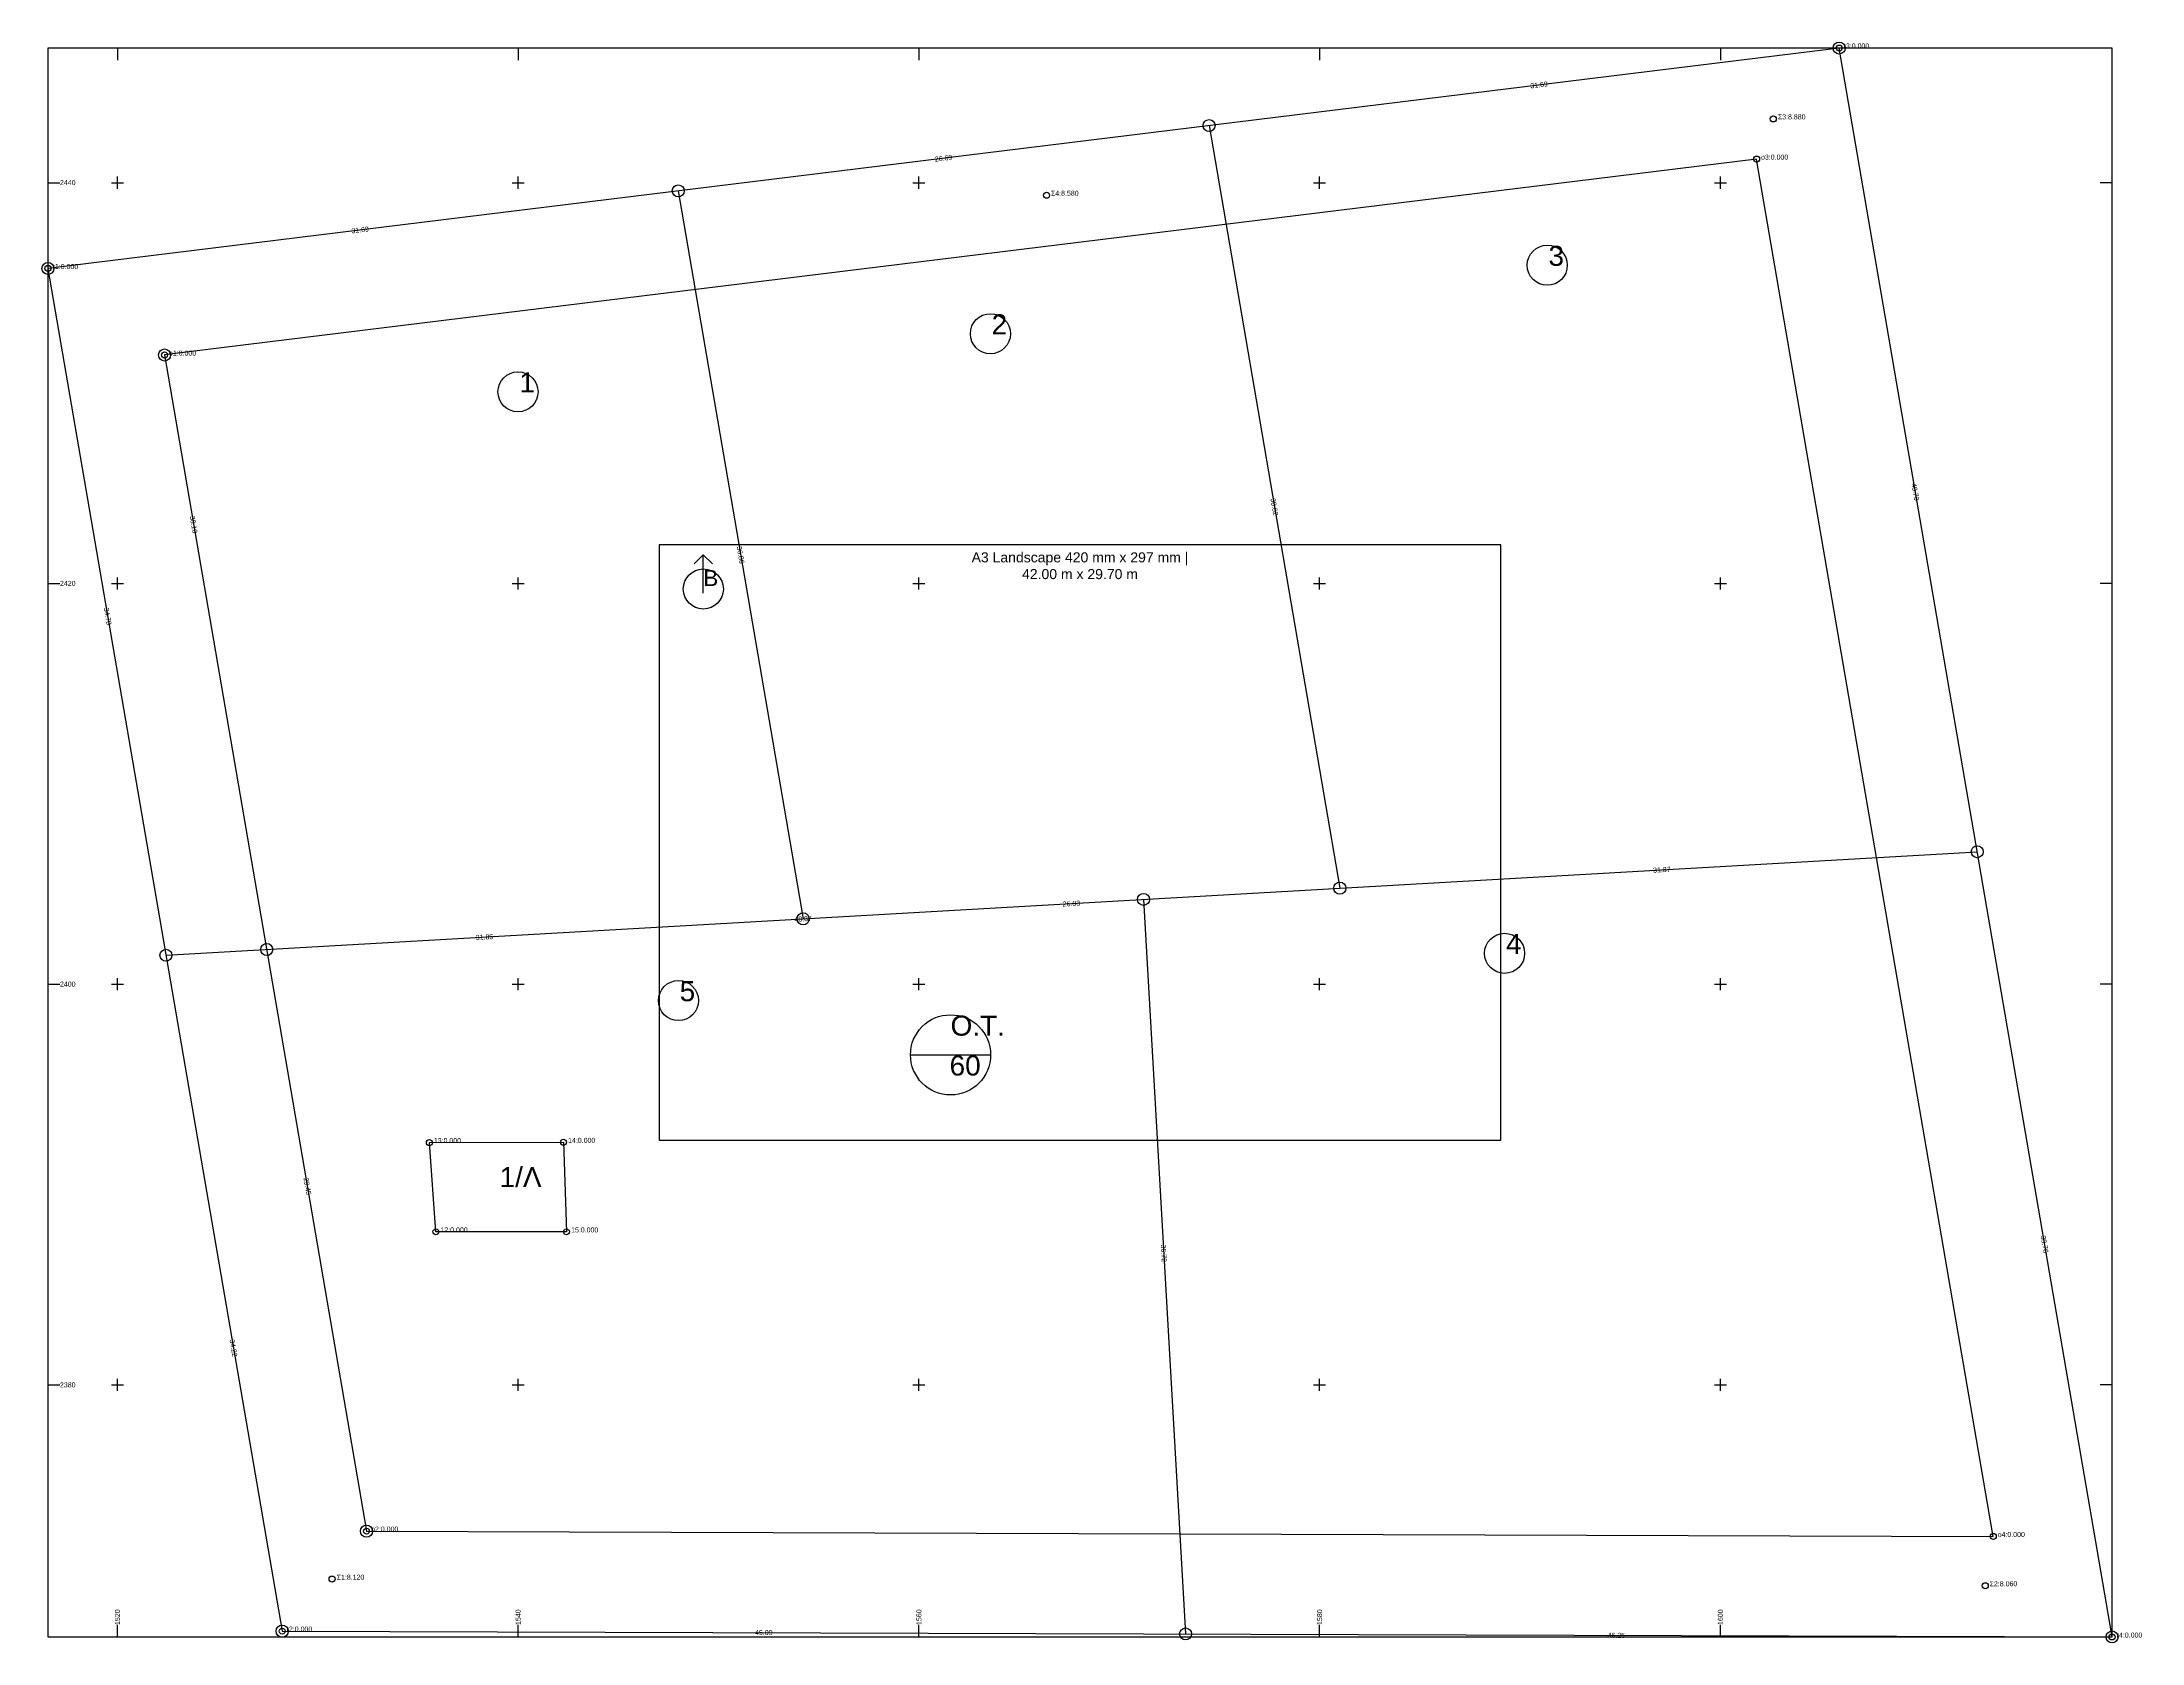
# Model space of a CAD drawing. Header units: metres. Extents: x 1516 to 1668, y 2364 to 2447.
# Drawn here: x 1516.2 to 1621, y 2367.1 to 2447 of the extents above; entities that cross this region are included whole.
import ezdxf

# ---------------------------------------------------------------- set-up
doc = ezdxf.new("R2010")
doc.units = ezdxf.units.M
doc.layers.get('0').update_dxf_attribs({"linetype": 'CONTINUOUS'})
doc.styles.get("Standard").update_dxf_attribs({"font": 'arial.ttf'})

# ---------------------------------------------------------------- blocks, each defined once
blk = doc.blocks.new('NORTH_ARROW')
at = {"color": 8}
for p, q in [((0, 1.7), (-0.45, 1.25)), ((0, -0.2), (0, 1.7)), ((0, 1.7), (0.45, 1.25))]:
    blk.add_line(p, q, dxfattribs=at)
blk.add_circle((0, 0), 1, dxfattribs=at)
blk.add_text('B', height=0.8, dxfattribs=at).set_placement((0, 0.15))

msp = doc.modelspace()

# ---------------------------------------------------------------- linework, layer by layer
for p, q in [((1520, 2446.72), (1520, 2446.12)), ((1540, 2446.72), (1540, 2446.12)), ((1560, 2446.72), (1560, 2446.12)), ((1580, 2446.72), (1580, 2446.12)), ((1600, 2446.72), (1600, 2446.12)), ((1516.53, 2440), (1517.13, 2440)), ((1519.7, 2440), (1520.3, 2440)), ((1520, 2439.7), (1520, 2440.3)), ((1539.7, 2440), (1540.3, 2440)), ((1540, 2439.7), (1540, 2440.3)), ((1559.7, 2440), (1560.3, 2440)), ((1560, 2439.7), (1560, 2440.3)), ((1579.7, 2440), (1580.3, 2440)), ((1580, 2439.7), (1580, 2440.3)), ((1599.7, 2440), (1600.3, 2440)), ((1600, 2439.7), (1600, 2440.3)), ((1619.55, 2440), (1618.95, 2440)), ((1520, 2419.7), (1520, 2420.3)), ((1540, 2419.7), (1540, 2420.3)), ((1560, 2419.7), (1560, 2420.3)), ((1580, 2419.7), (1580, 2420.3)), ((1600, 2419.7), (1600, 2420.3)), ((1516.53, 2420), (1517.13, 2420)), ((1519.7, 2420), (1520.3, 2420)), ((1539.7, 2420), (1540.3, 2420)), ((1559.7, 2420), (1560.3, 2420)), ((1579.7, 2420), (1580.3, 2420)), ((1599.7, 2420), (1600.3, 2420)), ((1619.55, 2420), (1618.95, 2420)), ((1520, 2399.7), (1520, 2400.3)), ((1540, 2399.7), (1540, 2400.3)), ((1560, 2399.7), (1560, 2400.3)), ((1580, 2399.7), (1580, 2400.3)), ((1600, 2399.7), (1600, 2400.3)), ((1516.53, 2400), (1517.13, 2400)), ((1519.7, 2400), (1520.3, 2400)), ((1539.7, 2400), (1540.3, 2400)), ((1559.7, 2400), (1560.3, 2400)), ((1579.7, 2400), (1580.3, 2400)), ((1599.7, 2400), (1600.3, 2400)), ((1619.55, 2400), (1618.95, 2400)), ((1520, 2379.7), (1520, 2380.3)), ((1540, 2379.7), (1540, 2380.3)), ((1560, 2379.7), (1560, 2380.3)), ((1580, 2379.7), (1580, 2380.3)), ((1600, 2379.7), (1600, 2380.3)), ((1516.53, 2380), (1517.13, 2380)), ((1519.7, 2380), (1520.3, 2380)), ((1539.7, 2380), (1540.3, 2380)), ((1559.7, 2380), (1560.3, 2380)), ((1579.7, 2380), (1580.3, 2380)), ((1599.7, 2380), (1600.3, 2380)), ((1619.55, 2380), (1618.95, 2380)), ((1520, 2367.42), (1520, 2368.02)), ((1540, 2367.42), (1540, 2368.02)), ((1560, 2367.42), (1560, 2368.02)), ((1580, 2367.42), (1580, 2368.02)), ((1600, 2367.42), (1600, 2368.02))]:
    msp.add_line(p, q)
at = {"color": 7}
for p, q in [((1574.48, 2442.85), (1581.01, 2404.79)), ((1522.42, 2401.44), (1612.82, 2406.61)), ((1571.21, 2404.23), (1573.31, 2367.57)), ((1559.58, 2396.47), (1563.58, 2396.47))]:
    msp.add_line(p, q, dxfattribs=at)
at = {"color": 3}
msp.add_lwpolyline([(1516.53, 2435.72), (1528.22, 2367.71), (1619.55, 2367.42), (1605.93, 2446.72), (1516.53, 2435.72)], dxfattribs=at)
at = {"color": 1}
msp.add_lwpolyline([(1522.35, 2431.4), (1532.43, 2372.7), (1613.62, 2372.44), (1601.81, 2441.18), (1522.35, 2431.4)], dxfattribs=at)
at = {"color": 7}
msp.add_lwpolyline([(1535.89, 2387.64), (1535.57, 2392.09), (1542.26, 2392.11), (1542.41, 2387.64), (1535.89, 2387.64)], dxfattribs=at)
for centre, radius in [((1605.93, 2446.72), 0.3), ((1605.93, 2446.72), 0.3), ((1605.93, 2446.72), 0.15), ((1574.48, 2442.85), 0.3), ((1574.48, 2442.85), 0.3), ((1574.48, 2442.85), 0.3), ((1602.64, 2443.18, 8.88), 0.15), ((1601.81, 2441.18), 0.15), ((1547.99, 2439.59), 0.3), ((1547.99, 2439.59), 0.3), ((1547.99, 2439.59), 0.3), ((1566.37, 2439.37, 8.58), 0.15), ((1591.36, 2435.88), 1), ((1516.53, 2435.72), 0.3), ((1516.53, 2435.72), 0.3), ((1516.53, 2435.72), 0.15), ((1563.57, 2432.46), 1), ((1522.35, 2431.4), 0.3), ((1522.35, 2431.4), 0.15), ((1539.99, 2429.56), 1), ((1612.82, 2406.61), 0.3), ((1612.82, 2406.61), 0.3), ((1612.82, 2406.61), 0.3), ((1571.21, 2404.23), 0.3), ((1571.21, 2404.23), 0.3), ((1581.01, 2404.79), 0.3), ((1581.01, 2404.79), 0.3), ((1581.01, 2404.79), 0.3), ((1589.23, 2401.54), 1), ((1522.42, 2401.44), 0.3), ((1522.42, 2401.44), 0.3), ((1522.42, 2401.44), 0.3), ((1522.42, 2401.44), 0.3), ((1527.45, 2401.73), 0.3), ((1527.45, 2401.73), 0.3), ((1548, 2399.18), 1), ((1561.58, 2396.47), 2), ((1535.57, 2392.09), 0.15), ((1542.26, 2392.11), 0.15), ((1535.89, 2387.64), 0.15), ((1542.41, 2387.64), 0.15), ((1532.43, 2372.7), 0.3), ((1532.43, 2372.7), 0.15), ((1613.62, 2372.44), 0.15), ((1530.71, 2370.31, 8.12), 0.15), ((1613.22, 2369.98, 8.06), 0.15), ((1528.22, 2367.71), 0.3), ((1528.22, 2367.71), 0.3), ((1528.22, 2367.71), 0.15), ((1573.31, 2367.57), 0.3), ((1573.31, 2367.57), 0.3), ((1573.31, 2367.57), 0.3), ((1619.55, 2367.42), 0.3), ((1619.55, 2367.42), 0.3), ((1619.55, 2367.42), 0.15)]:
    msp.add_circle(centre, radius, dxfattribs=at)

# ---------------------------------------------------------------- block references
msp.add_blockref('NORTH_ARROW', (1549.24, 2419.72))

# ---------------------------------------------------------------- texts
for s, p in [('3', (1591.42, 2435.85)), ('2', (1563.63, 2432.43)), ('1', (1540.06, 2429.53)), ('4', (1589.3, 2401.51)), ('5', (1548.06, 2399.15)), ('Ο.Τ.', (1561.58, 2397.43)), ('60', (1561.53, 2395.44)), ('1/Λ ', (1539.07, 2389.87))]:
    msp.add_text(s, height=1, dxfattribs=at).set_placement(p)
at = {"color": 7, "char_height": 0.25, "width": 1, "attachment_point": 1}
for s, insert in [('r3:0.000', (1606.15, 2446.95)), ('Σ3:8.880', (1602.87, 2443.41, 8.88)), ('o3:0.000', (1602.03, 2441.4)), ('Σ4:8.580', (1566.59, 2439.6, 8.58)), ('r1:0.000', (1516.76, 2435.94)), ('o1:0.000', (1522.57, 2431.62)), ('13:0.000', (1535.79, 2392.32)), ('14:0.000', (1542.49, 2392.33)), ('12:0.000', (1536.12, 2387.86)), ('15:0.000', (1542.64, 2387.86)), ('o2:0.000', (1532.66, 2372.93)), ('o4:0.000', (1613.84, 2372.66)), ('Σ1:8.120', (1530.94, 2370.53, 8.12)), ('Σ2:8.060', (1613.44, 2370.2, 8.06)), ('r2:0.000', (1528.44, 2367.94)), ('r4:0.000', (1619.78, 2367.64))]:
    msp.add_mtext(s, dxfattribs=dict(at, insert=insert))
at = {"char_height": 0.25, "width": 1, "attachment_point": 4}
for s, insert in [('2440', (1517.13, 2440)), ('2420', (1517.13, 2420)), ('2400', (1517.13, 2400)), ('2380', (1517.13, 2380))]:
    msp.add_mtext(s, dxfattribs=dict(at, insert=insert))
at = {"color": 8, "insert": (1568.04, 2420.88), "char_height": 0.5, "width": 11.275, "attachment_point": 5}
msp.add_mtext('A3 Landscape 420 mm x 297 mm | 42.00 m x 29.70 m', dxfattribs=at)
at = {"char_height": 0.25, "width": 1, "attachment_point": 4, "rotation": 90}
for s, insert in [('1520', (1520, 2368.02)), ('1540', (1540, 2368.02)), ('1560', (1560, 2368.02)), ('1580', (1580, 2368.02)), ('1600', (1600, 2368.02))]:
    msp.add_mtext(s, dxfattribs=dict(at, insert=insert))

# ---------------------------------------------------------------- next in the draw order: wipeouts: each hides what was drawn before it
for points in [[(1590.82, 2444.99), (1592.25, 2445.16), (1592.23, 2445.36), (1590.8, 2445.19)], [(1561.1, 2441.33), (1562.53, 2441.5), (1562.5, 2441.7), (1561.07, 2441.53)], [(1531.98, 2437.74), (1533.41, 2437.92), (1533.38, 2438.12), (1531.95, 2437.94)], [(1609.84, 2424.71), (1610.08, 2423.29), (1610.28, 2423.33), (1610.04, 2424.74)], [(1577.84, 2423.96), (1578.09, 2422.54), (1578.29, 2422.57), (1578.04, 2423.99)], [(1523.9, 2423.08), (1524.15, 2421.66), (1524.35, 2421.7), (1524.1, 2423.12)], [(1519.62, 2418.5), (1519.86, 2417.08), (1520.06, 2417.12), (1519.82, 2418.54)], [(1596.95, 2405.82), (1598.39, 2405.91), (1598.37, 2406.11), (1596.94, 2406.03)], [(1567.49, 2404.14), (1568.92, 2404.22), (1568.91, 2404.42), (1567.47, 2404.34)], [(1554.09, 2403.37), (1555.53, 2403.46), (1555.52, 2403.66), (1554.08, 2403.58)], [(1538.19, 2402.47), (1539.63, 2402.55), (1539.62, 2402.75), (1538.18, 2402.67)], [(1529.58, 2390.05), (1529.82, 2388.63), (1530.02, 2388.66), (1529.78, 2390.08)], [(1572.34, 2386.7), (1572.42, 2385.26), (1572.62, 2385.27), (1572.54, 2386.71)], [(1616.29, 2387.16), (1616.53, 2385.74), (1616.73, 2385.78), (1616.49, 2387.2)], [(1525.89, 2381.98), (1526.13, 2380.56), (1526.33, 2380.6), (1526.09, 2382.02)], [(1552.14, 2367.76), (1553.58, 2367.76), (1553.58, 2367.96), (1552.14, 2367.96)], [(1594.69, 2367.62), (1596.13, 2367.62), (1596.13, 2367.82), (1594.69, 2367.83)]]:
    msp.add_wipeout(points)

# ---------------------------------------------------------------- next in the draw order: linework, layer by layer
at = {"color": 7}
msp.add_line((1547.99, 2439.59), (1554.22, 2403.26), dxfattribs=at)
msp.add_circle((1554.22, 2403.26), 0.3, dxfattribs=at)
msp.add_circle((1554.22, 2403.26), 0.3, dxfattribs=at)
msp.add_circle((1554.22, 2403.26), 0.3, dxfattribs=at)

# ---------------------------------------------------------------- next in the draw order: texts
at = {"color": 7, "char_height": 0.25, "width": 1, "attachment_point": 5}
for s, insert, rotation in [('31.69', (1590.95, 2444.88), 7), ('26.69', (1561.23, 2441.22), 7), ('31.69', (1532.11, 2437.64), 7), ('40.70', (1609.73, 2424.57), 279.7), ('30.10', (1523.8, 2422.94), 279.7), ('38.62', (1577.74, 2423.82), 279.7), ('34.78', (1519.51, 2418.36), 279.7), ('31.87', (1597.08, 2405.71), 3.3), ('48.87', (1554.22, 2403.26), 3.3), ('26.83', (1567.61, 2404.02), 3.3), ('31.85', (1538.32, 2402.35), 3.3), ('29.45', (1529.48, 2389.91), 279.7), ('36.72', (1572.22, 2386.57), 273.3), ('39.76', (1616.18, 2387.02), 279.7), ('34.22', (1525.79, 2381.84), 279.7), ('45.09', (1552.26, 2367.64), 359.8), ('46.25', (1594.81, 2367.5), 359.8)]:
    msp.add_mtext(s, dxfattribs=dict(at, insert=insert, rotation=rotation))

# ---------------------------------------------------------------- next in the draw order: wipeouts: each hides what was drawn before it
msp.add_wipeout([(1551.2, 2421.56), (1551.45, 2420.14), (1551.65, 2420.18), (1551.4, 2421.6)])

# ---------------------------------------------------------------- next in the draw order: linework, layer by layer
at = {"color": 8}
for points in [[(1516.53, 2367.42), (1619.55, 2367.42), (1619.55, 2446.72), (1516.53, 2446.72)], [(1547.04, 2392.22), (1589.04, 2392.22), (1589.04, 2421.92), (1547.04, 2421.92)]]:
    msp.add_lwpolyline(points, close=True, dxfattribs=at)

# ---------------------------------------------------------------- next in the draw order: texts
at = {"color": 7, "insert": (1551.1, 2421.42), "char_height": 0.25, "width": 1, "attachment_point": 5, "rotation": 279.7}
msp.add_mtext('36.86', dxfattribs=at)

doc.saveas('drawing.dxf')
